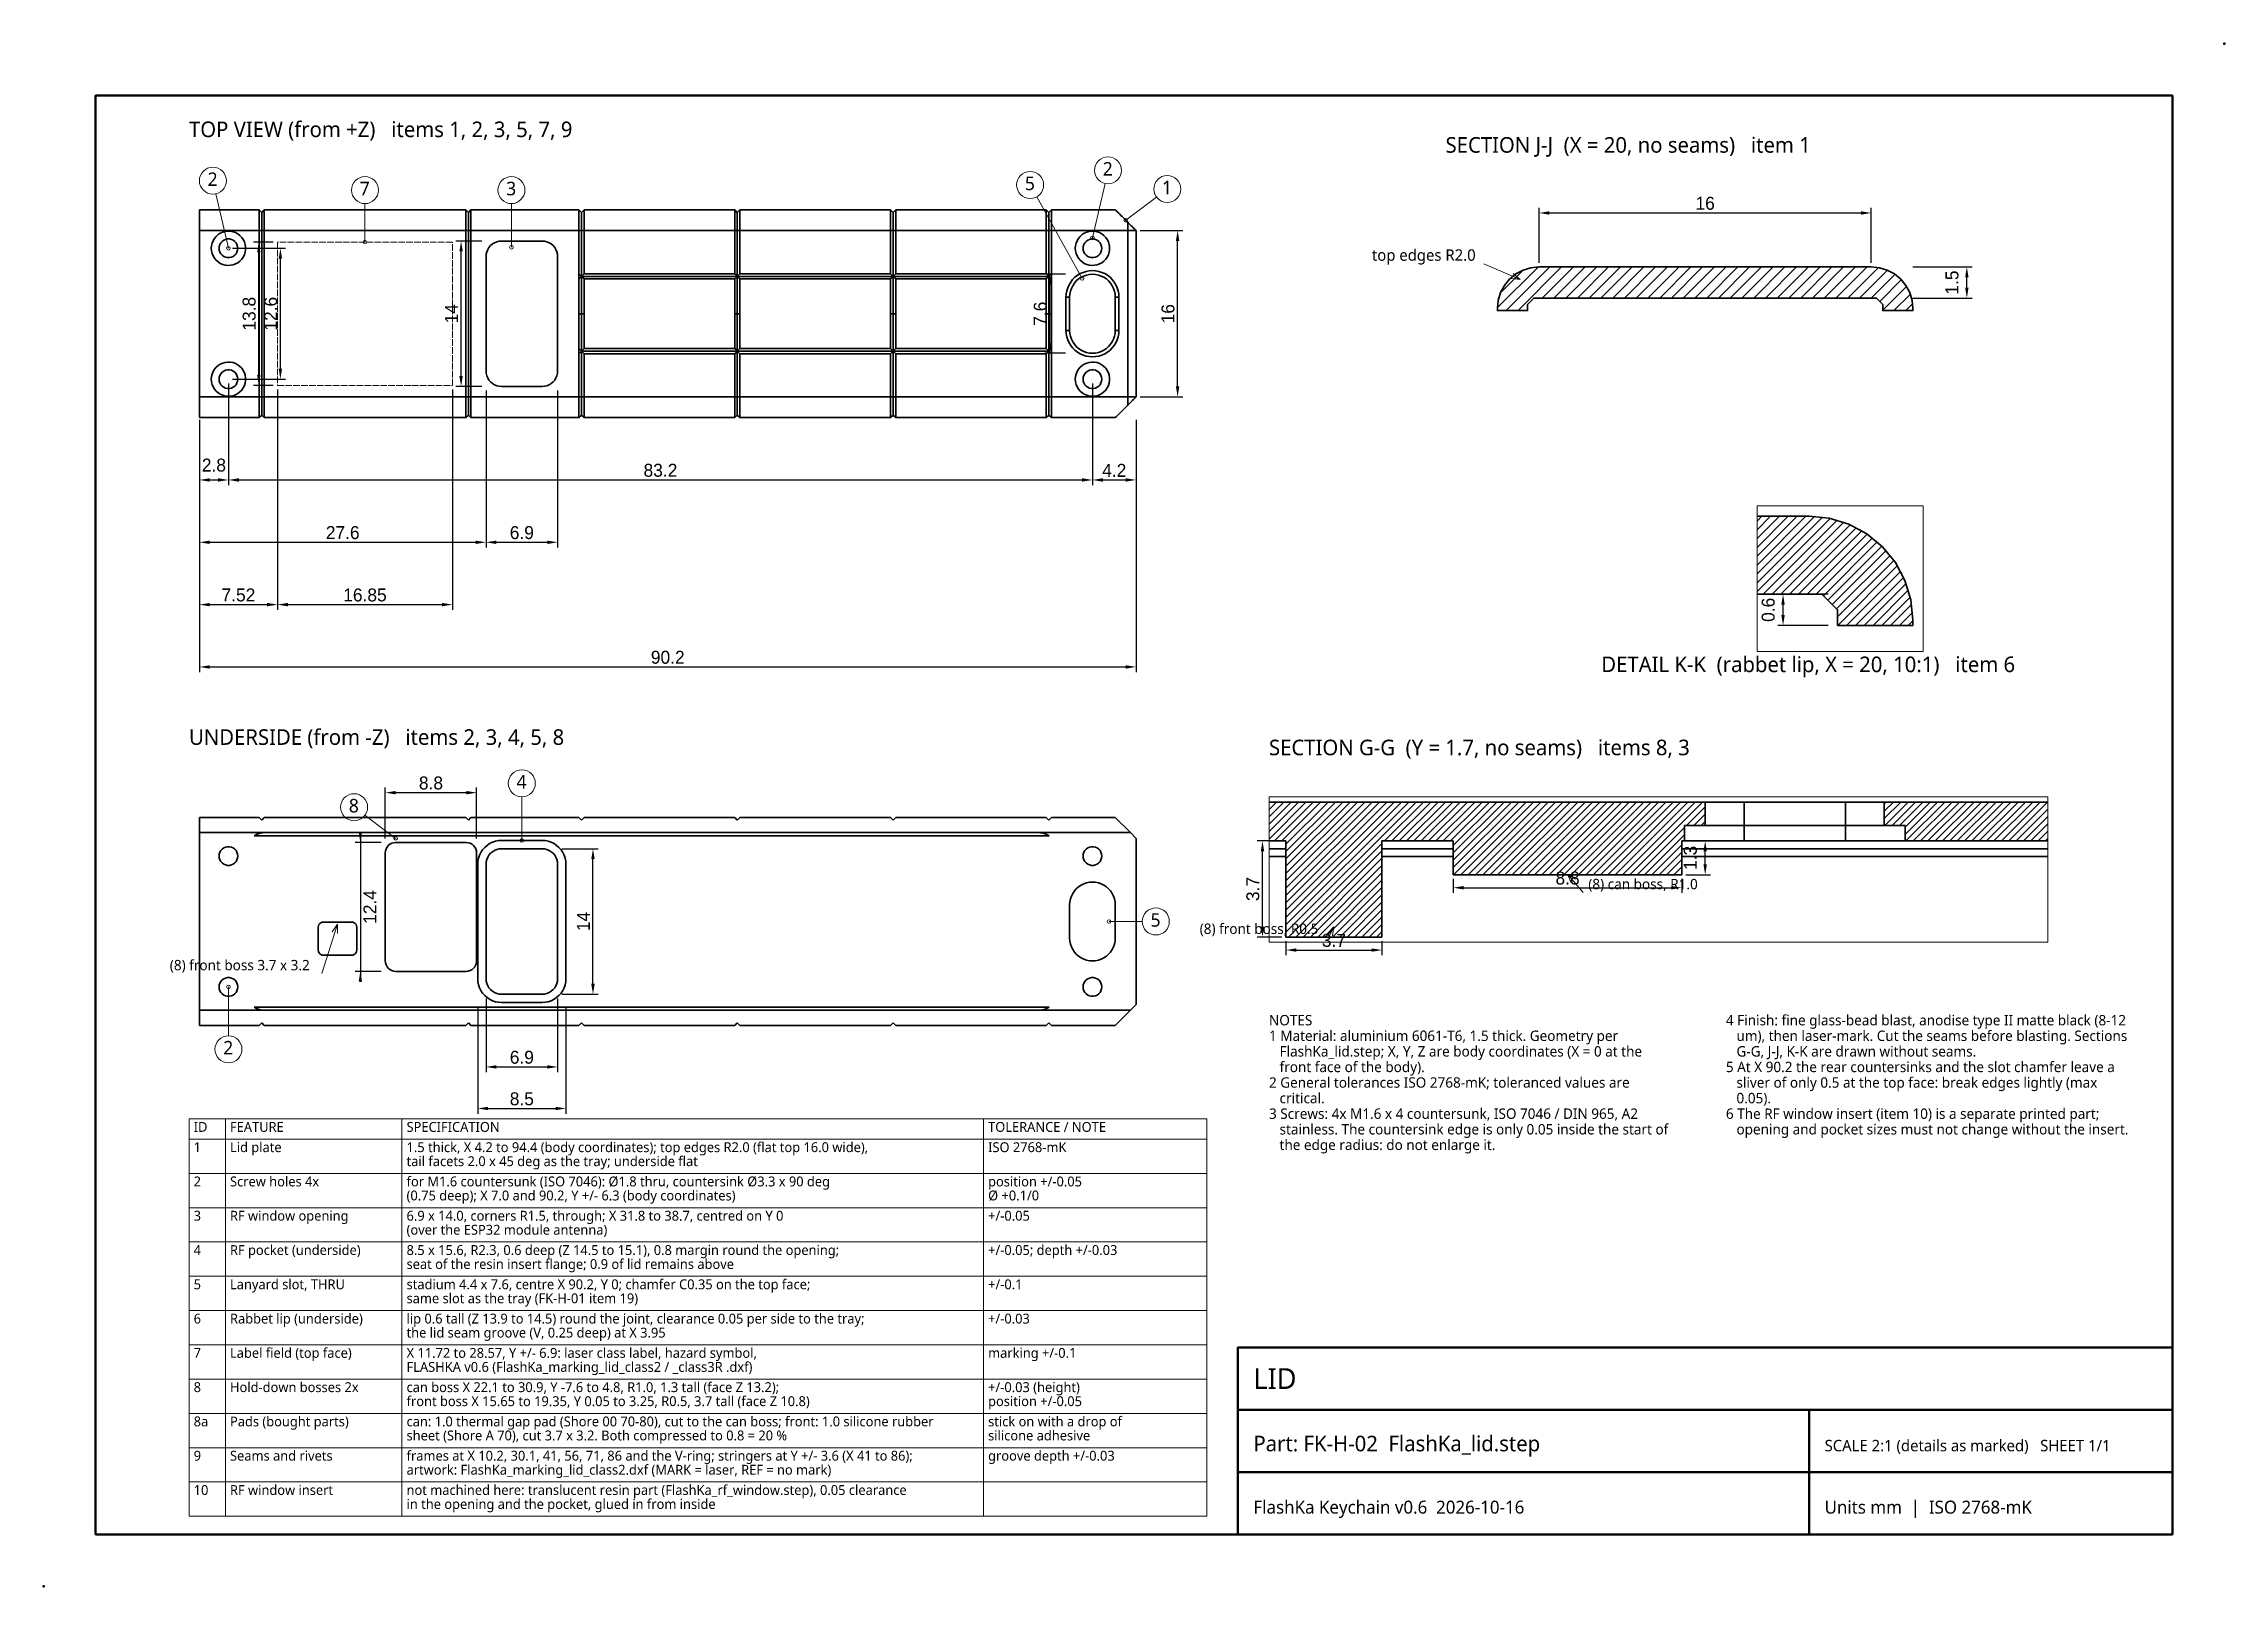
# Model space of a CAD drawing. Header units: millimetres. Extents: x 0 to 420, y 0 to 297.
import ezdxf

# ---------------------------------------------------------------- set-up
doc = ezdxf.new("R2010")
doc.units = ezdxf.units.MM
doc.linetypes.add('DASHED', pattern=[1.524, 1.27, -0.254])
for name, color, linetype, lineweight in [('BORDER', 7, 'Continuous', 50), ('DIM', 5, 'Continuous', 13), ('HATCH', 8, 'Continuous', 9), ('PHANTOM', 1, 'DASHED', 18), ('TABLE', 7, 'Continuous', 18), ('TEXT', 7, 'Continuous', 18), ('VISIBLE', 7, 'Continuous', 35)]:
    doc.layers.add(name, color=color, linetype=linetype, lineweight=lineweight)
doc.styles.add('OpenSans', font='OpenSans-Regular.ttf')
doc.dimstyles.new('FK', dxfattribs={"dimtxt": 2.5, "dimasz": 2, "dimexe": 1, "dimexo": 0.8, "dimgap": 0.6, "dimtad": 1, "dimdec": 3, "dimlfac": 0.5, "dimdsep": 46, "dimcen": 2.5, "dimclrd": 5, "dimclre": 5, "dimclrt": 7, "dimazin": 3, "dimtfac": 1, "dimtmove": 0, "dimatfit": 3})
doc.dimstyles.new('FK10', dxfattribs={"dimtxt": 2.5, "dimasz": 2, "dimexe": 1, "dimexo": 0.8, "dimgap": 0.6, "dimtad": 1, "dimdec": 3, "dimlfac": 0.1, "dimdsep": 46, "dimcen": 2.5, "dimclrd": 5, "dimclre": 5, "dimclrt": 7, "dimazin": 3, "dimtfac": 1, "dimtmove": 0, "dimatfit": 3})
doc.dimstyles.new('FK4', dxfattribs={"dimtxt": 2.5, "dimasz": 2, "dimexe": 1, "dimexo": 0.8, "dimgap": 0.6, "dimtad": 1, "dimdec": 3, "dimlfac": 0.25, "dimdsep": 46, "dimcen": 2.5, "dimclrd": 5, "dimclre": 5, "dimclrt": 7, "dimazin": 3, "dimtfac": 1, "dimtmove": 0, "dimatfit": 3})
doc.dimstyles.new('FK5', dxfattribs={"dimtxt": 2.5, "dimasz": 2, "dimexe": 1, "dimexo": 0.8, "dimgap": 0.6, "dimtad": 1, "dimdec": 3, "dimlfac": 0.2, "dimdsep": 46, "dimcen": 2.5, "dimclrd": 5, "dimclre": 5, "dimclrt": 7, "dimazin": 3, "dimtfac": 1, "dimtmove": 0, "dimatfit": 3})

msp = doc.modelspace()

# ---------------------------------------------------------------- texts
at = {"layer": 'TEXT', "style": 'OpenSans'}
for s, height, p in [('TOP VIEW (from +Z)   items 1, 2, 3, 5, 7, 9', 3, (28, 279)), ('SECTION J-J  (X = 20, no seams)   item 1', 3, (270, 276)), ('2', 2.6, (203.9795, 271.6)), ('2', 2.6, (31.5795, 269.6)), ('7', 2.6, (60.8695, 267.8)), ('3', 2.6, (89.0795, 267.8)), ('5', 2.6, (188.9795, 268.8)), ('1', 2.6, (215.3795, 268)), ('top edges R2.0', 2.2, (255.8205, 255.2)), ('DETAIL K-K  (rabbet lip, X = 20, 10:1)   item 6', 3, (300, 176)), ('UNDERSIDE (from -Z)   items 2, 3, 4, 5, 8', 3, (28, 162)), ('SECTION G-G  (Y = 1.7, no seams)   items 8, 3', 3, (236, 160)), ('4', 2.6, (91.0795, 153.6)), ('8', 2.6, (58.7795, 149)), ('(8) can boss, R1.0', 2, (297.5, 134.2)), ('5', 2.6, (213.1795, 127)), ('(8) front boss, R0.5', 2, (222.6581, 125.6)), ('(8) front boss 3.7 x 3.2', 2, (24.3053, 118.6)), ('NOTES', 2, (236, 108)), ('4 Finish: fine glass-bead blast, anodise type II matte black (8-12', 2, (324, 108)), ('2', 2.6, (34.5795, 102.4)), ('1 Material: aluminium 6061-T6, 1.5 thick. Geometry per', 2, (236, 105)), ('   um), then laser-mark. Cut the seams before blasting. Sections', 2, (324, 105)), ('   front face of the body).', 2, (236, 99)), ('   FlashKa_lid.step; X, Y, Z are body coordinates (X = 0 at the', 2, (236, 102)), ('5 At X 90.2 the rear countersinks and the slot chamfer leave a', 2, (324, 99)), ('   G-G, J-J, K-K are drawn without seams.', 2, (324, 102)), ('2 General tolerances ISO 2768-mK; toleranced values are', 2, (236, 96)), ('   sliver of only 0.5 at the top face: break edges lightly (max', 2, (324, 96)), ('   critical.', 2, (236, 93)), ('   0.05).', 2, (324, 93)), ('ID', 1.9, (28.9, 87.5)), ('FEATURE', 1.9, (35.9, 87.5)), ('SPECIFICATION', 1.9, (69.9, 87.5)), ('TOLERANCE / NOTE', 1.9, (181.9, 87.5)), ('3 Screws: 4x M1.6 x 4 countersunk, ISO 7046 / DIN 965, A2', 2, (236, 90)), ('   stainless. The countersink edge is only 0.05 inside the start of', 2, (236, 87)), ('6 The RF window insert (item 10) is a separate printed part;', 2, (324, 90)), ('   opening and pocket sizes must not change without the insert.', 2, (324, 87)), ('1', 1.9, (28.9, 83.6)), ('Lid plate', 1.9, (35.9, 83.6)), ('1.5 thick, X 4.2 to 94.4 (body coordinates); top edges R2.0 (flat top 16.0 wide),', 1.9, (69.9, 83.6)), ('ISO 2768-mK', 1.9, (181.9, 83.6)), ('   the edge radius: do not enlarge it.', 2, (236, 84)), ('tail facets 2.0 x 45 deg as the tray; underside flat', 1.9, (69.9, 80.9)), ('2', 1.9, (28.9, 77)), ('Screw holes 4x', 1.9, (35.9, 77)), ('for M1.6 countersunk (ISO 7046): Ø1.8 thru, countersink Ø3.3 x 90 deg', 1.9, (69.9, 77)), ('(0.75 deep); X 7.0 and 90.2, Y +/- 6.3 (body coordinates)', 1.9, (69.9, 74.3)), ('Ø +0.1/0', 1.9, (181.9, 74.3)), ('position +/-0.05', 1.9, (181.9, 77)), ('3', 1.9, (28.9, 70.4)), ('RF window opening', 1.9, (35.9, 70.4)), ('6.9 x 14.0, corners R1.5, through; X 31.8 to 38.7, centred on Y 0', 1.9, (69.9, 70.4)), ('+/-0.05', 1.9, (181.9, 70.4)), ('(over the ESP32 module antenna)', 1.9, (69.9, 67.7)), ('4', 1.9, (28.9, 63.8)), ('RF pocket (underside)', 1.9, (35.9, 63.8)), ('8.5 x 15.6, R2.3, 0.6 deep (Z 14.5 to 15.1), 0.8 margin round the opening;', 1.9, (69.9, 63.8)), ('seat of the resin insert flange; 0.9 of lid remains above', 1.9, (69.9, 61.1)), ('+/-0.05; depth +/-0.03', 1.9, (181.9, 63.8)), ('5', 1.9, (28.9, 57.2)), ('Lanyard slot, THRU', 1.9, (35.9, 57.2)), ('stadium 4.4 x 7.6, centre X 90.2, Y 0; chamfer C0.35 on the top face;', 1.9, (69.9, 57.2)), ('+/-0.1', 1.9, (181.9, 57.2)), ('same slot as the tray (FK-H-01 item 19)', 1.9, (69.9, 54.5)), ('6', 1.9, (28.9, 50.6)), ('Rabbet lip (underside)', 1.9, (35.9, 50.6)), ('lip 0.6 tall (Z 13.9 to 14.5) round the joint, clearance 0.05 per side to the tray;', 1.9, (69.9, 50.6)), ('+/-0.03', 1.9, (181.9, 50.6)), ('the lid seam groove (V, 0.25 deep) at X 3.95', 1.9, (69.9, 47.9)), ('7', 1.9, (28.9, 44)), ('Label field (top face)', 1.9, (35.9, 44)), ('X 11.72 to 28.57, Y +/- 6.9: laser class label, hazard symbol,', 1.9, (69.9, 44)), ('FLASHKA v0.6 (FlashKa_marking_lid_class2 / _class3R .dxf)', 1.9, (69.9, 41.3)), ('marking +/-0.1', 1.9, (181.9, 44)), ('LID', 4, (233, 38)), ('8', 1.9, (28.9, 37.4)), ('Hold-down bosses 2x', 1.9, (35.9, 37.4)), ('can boss X 22.1 to 30.9, Y -7.6 to 4.8, R1.0, 1.3 tall (face Z 13.2);', 1.9, (69.9, 37.4)), ('+/-0.03 (height)', 1.9, (181.9, 37.4)), ('front boss X 15.65 to 19.35, Y 0.05 to 3.25, R0.5, 3.7 tall (face Z 10.8)', 1.9, (69.9, 34.7)), ('position +/-0.05', 1.9, (181.9, 34.7)), ('8a', 1.9, (28.9, 30.8)), ('Pads (bought parts)', 1.9, (35.9, 30.8)), ('sheet (Shore A 70), cut 3.7 x 3.2. Both compressed to 0.8 = 20 %', 1.9, (69.9, 28.1)), ('can: 1.0 thermal gap pad (Shore 00 70-80), cut to the can boss; front: 1.0 silicone rubber', 1.9, (69.9, 30.8)), ('stick on with a drop of', 1.9, (181.9, 30.8)), ('silicone adhesive', 1.9, (181.9, 28.1)), ('9', 1.9, (28.9, 24.2)), ('Seams and rivets', 1.9, (35.9, 24.2)), ('frames at X 10.2, 30.1, 41, 56, 71, 86 and the V-ring; stringers at Y +/- 3.6 (X 41 to 86);', 1.9, (69.9, 24.2)), ('groove depth +/-0.03', 1.9, (181.9, 24.2)), ('Part: FK-H-02  FlashKa_lid.step', 3, (233, 26)), ('SCALE 2:1 (details as marked)   SHEET 1/1', 2.2, (343, 26)), ('artwork: FlashKa_marking_lid_class2.dxf (MARK = laser, REF = no mark)', 1.9, (69.9, 21.5)), ('10', 1.9, (28.9, 17.6)), ('RF window insert', 1.9, (35.9, 17.6)), ('in the opening and the pocket, glued in from inside', 1.9, (69.9, 14.9)), ('not machined here: translucent resin part (FlashKa_rf_window.step), 0.05 clearance', 1.9, (69.9, 17.6)), ('FlashKa Keychain v0.6  2026-10-16', 2.5, (233, 14)), ('Units mm  |  ISO 2768-mK', 2.5, (343, 14))]:
    msp.add_text(s, height=height, dxfattribs=at).set_placement(p)

# ---------------------------------------------------------------- dimensions: what is measured, and where the dimension line sits
at = {"layer": 'DIM'}
for base, p1, p2, dimstyle in [((288, 264.4), (288, 254), (352, 254), 'FK4'), ((30, 213), (30, 225.4), (35.6, 232.4), 'FK'), ((30, 189), (30, 225.4), (45.04, 231.2), 'FK'), ((30, 201), (30, 225.4), (85.2, 231), 'FK'), ((35.6, 213), (35.6, 232.4), (202, 232.4), 'FK'), ((45.04, 189), (45.04, 231.2), (78.74, 231.2), 'FK'), ((85.2, 201), (85.2, 231), (99, 231), 'FK'), ((202, 213), (202, 232.4), (210.4, 225.4), 'FK'), ((30, 177), (30, 225.4), (210.4, 225.4), 'FK'), ((65.8, 152.8), (65.8, 143.2), (83.4, 143.2), 'FK'), ((271.5, 134.5), (271.5, 137), (315.5, 137), 'FK5'), ((239.25, 122.5), (239.25, 125), (257.75, 125), 'FK5'), ((85.2, 100), (85.2, 114), (99, 114), 'FK'), ((83.6, 92), (83.6, 112.4), (100.6, 112.4), 'FK')]:
    msp.add_linear_dim(base=base, p1=p1, p2=p2, dimstyle=dimstyle, dxfattribs=at).render()
for base, p1, p2, dimstyle in [((218.4, 229), (210.4, 229), (210.4, 261), 'FK'), ((45.6, 232.4), (35.6, 232.4), (35.6, 257.6), 'FK'), ((41.44, 231.2), (45.04, 231.2), (45.04, 258.8), 'FK'), ((80.4, 231), (85.2, 231), (85.2, 259), 'FK'), ((193.8, 237.4), (197.6, 237.4), (197.6, 252.6), 'FK'), ((370.4, 248), (359.2, 248), (359.2, 254), 'FK4'), ((335, 185), (344.5, 185), (344.5, 191), 'FK10'), ((61, 143.2), (65.8, 143.2), (65.8, 118.4), 'FK'), ((234.75, 125), (239.25, 125), (239.25, 143.5), 'FK5'), ((320, 137), (315.5, 137), (315.5, 143.5), 'FK5'), ((105.8, 114), (99, 114), (99, 142), 'FK')]:
    msp.add_linear_dim(base=base, p1=p1, p2=p2, angle=90, dimstyle=dimstyle, dxfattribs=at).render()

# ---------------------------------------------------------------- linework, layer by layer
at = {"layer": 'BORDER'}
for p, q in [((230, 34), (410, 34)), ((340, 10), (340, 34)), ((230, 22), (410, 22))]:
    msp.add_line(p, q, dxfattribs=at)
for points in [[(10, 10), (410, 10), (410, 287), (10, 287)], [(230, 10), (410, 10), (410, 46), (230, 46)]]:
    msp.add_lwpolyline(points, close=True, dxfattribs=at)
for p in [(420, 297), (0, 0)]:
    msp.add_point(p, dxfattribs=at)
at = {"layer": 'DIM'}
for p, q in [((202, 259.6), (204.4154, 270.0666)), ((35.6, 257.6), (33.1846, 268.0666)), ((61.89, 258.8), (61.89, 266.2)), ((90.1, 257.8), (90.1, 266.2)), ((200, 251.8), (191.2627, 267.5272)), ((208.4, 263), (214.32, 267.44)), ((284.4, 251.6), (277.4, 254.6)), ((284.4, 251.6), (283.029, 252.7663)), ((284.4, 251.6), (282.6099, 251.7885)), ((92.1, 143.6), (92.1, 152)), ((67.8, 144), (61.88, 148.44)), ((293.5, 137.1), (296.5, 133.6)), ((293.5, 137.1), (294.2152, 135.4482)), ((293.5, 137.1), (295.023, 136.1406)), ((56.6, 127.5), (53.6, 118)), ((56.6, 127.5), (55.5749, 126.0204)), ((56.6, 127.5), (56.5894, 125.7)), ((205.2, 128), (211.6, 128)), ((248.5, 127), (247.2552, 125.6998)), ((248.5, 127), (247.5, 125)), ((248.5, 127), (248.2067, 125.224)), ((35.6, 115.4), (35.6, 106))]:
    msp.add_line(p, q, dxfattribs=at)
for centre, radius in [((32.6, 270.6), 2.6), ((205, 272.6), 2.6), ((61.89, 268.8), 2.6), ((90.1, 268.8), 2.6), ((190, 269.8), 2.6), ((216.4, 269), 2.6), ((208.4, 263), 0.35), ((35.6, 257.6), 0.35), ((61.89, 258.8), 0.35), ((90.1, 257.8), 0.35), ((202, 259.6), 0.35), ((200, 251.8), 0.35), ((92.1, 154.6), 2.6), ((59.8, 150), 2.6), ((67.8, 144), 0.35), ((92.1, 143.6), 0.35), ((214.2, 128), 2.6), ((205.2, 128), 0.35), ((35.6, 115.4), 0.35), ((35.6, 103.4), 2.6)]:
    msp.add_circle(centre, radius, dxfattribs=at)
at = {"layer": 'HATCH'}
for p, q in [((280.0182, 246.1847), (287.8153, 253.9818)), ((280.5988, 249.0281), (284.9719, 253.4012)), ((281.6962, 245.6), (290.0962, 254)), ((283.959, 245.6), (292.359, 254)), ((288.6217, 248), (294.6217, 254)), ((290.8844, 248), (296.8844, 254)), ((293.1472, 248), (299.1472, 254)), ((295.4099, 248), (301.4099, 254)), ((297.6727, 248), (303.6727, 254)), ((299.9354, 248), (305.9354, 254)), ((302.1982, 248), (308.1982, 254)), ((304.4609, 248), (310.4609, 254)), ((306.7236, 248), (312.7236, 254)), ((308.9864, 248), (314.9864, 254)), ((311.2491, 248), (317.2491, 254)), ((313.5119, 248), (319.5119, 254)), ((315.7746, 248), (321.7746, 254)), ((318.0373, 248), (324.0373, 254)), ((320.3001, 248), (326.3001, 254)), ((322.5628, 248), (328.5628, 254)), ((324.8256, 248), (330.8256, 254)), ((327.0883, 248), (333.0883, 254)), ((329.3511, 248), (335.3511, 254)), ((331.6138, 248), (337.6138, 254)), ((333.8765, 248), (339.8765, 254)), ((336.1393, 248), (342.1393, 254)), ((338.402, 248), (344.402, 254)), ((340.6648, 248), (346.6648, 254)), ((342.9275, 248), (348.9275, 254)), ((345.1902, 248), (351.1902, 254)), ((347.453, 248), (353.3227, 253.8697)), ((349.7157, 248), (355.091, 253.3753)), ((351.9785, 248), (356.5465, 252.5681)), ((353.6206, 247.3794), (357.7656, 251.5244)), ((354.2, 245.696), (358.7551, 250.2512)), ((356.3667, 245.6), (359.4928, 248.7261)), ((358.6294, 245.6), (359.913, 246.8835)), ((330, 196.6102), (339.3898, 206)), ((330, 198.3072), (337.6928, 206)), ((330, 200.0043), (335.9957, 206)), ((330, 201.7013), (334.2987, 206)), ((330, 203.3984), (332.6016, 206)), ((330, 205.0955), (330.9045, 206)), ((330, 194.9131), (340.9894, 205.9025)), ((330, 193.2161), (342.5343, 205.7504)), ((330, 191.519), (344.0513, 205.5703)), ((331.1781, 191), (345.3534, 205.1754)), ((332.8751, 191), (346.6555, 204.7804)), ((334.5722, 191), (347.9118, 204.3396)), ((336.2692, 191), (349.0177, 203.7485)), ((337.9663, 191), (350.1236, 203.1574)), ((339.6633, 191), (351.211, 202.5477)), ((341.3604, 191), (352.1431, 201.7827)), ((342.7787, 190.7213), (353.0752, 201.0178)), ((343.6273, 189.8727), (354.0073, 200.2528)), ((344.4758, 189.0242), (354.7964, 199.3449)), ((345.3243, 188.1757), (355.5614, 198.4128)), ((345.5, 186.6543), (356.3263, 197.4807)), ((345.5427, 185), (356.9863, 196.4436)), ((347.2398, 185), (357.5775, 195.3377)), ((348.9368, 185), (358.1686, 194.2318)), ((350.6339, 185), (358.6661, 193.0322)), ((352.331, 185), (359.0611, 191.7301)), ((354.028, 185), (359.4561, 190.4281)), ((355.7251, 185), (359.7064, 188.9813)), ((357.4221, 185), (359.8585, 187.4364)), ((359.1192, 185), (360, 185.8808)), ((236, 143.8787), (243.1213, 151)), ((236, 145.2929), (241.7071, 151)), ((236, 146.7071), (240.2929, 151)), ((236, 148.1213), (238.8787, 151)), ((236, 149.5355), (237.4645, 151)), ((236, 150.9497), (236.0503, 151)), ((237.0355, 143.5), (244.5355, 151)), ((238.4497, 143.5), (245.9497, 151)), ((239.25, 125.9155), (264.3345, 151)), ((239.25, 127.3297), (262.9203, 151)), ((239.25, 128.7439), (261.5061, 151)), ((239.25, 130.1581), (260.0919, 151)), ((239.25, 131.5723), (258.6777, 151)), ((239.25, 132.9865), (257.2635, 151)), ((239.25, 134.4008), (255.8492, 151)), ((239.25, 135.815), (254.435, 151)), ((239.25, 137.2292), (253.0208, 151)), ((239.25, 138.6434), (251.6066, 151)), ((239.25, 140.0576), (250.1924, 151)), ((239.25, 141.4718), (248.7782, 151)), ((239.25, 142.886), (247.364, 151)), ((258.2487, 143.5), (265.7487, 151)), ((259.663, 143.5), (267.163, 151)), ((261.0772, 143.5), (268.5772, 151)), ((262.4914, 143.5), (269.9914, 151)), ((263.9056, 143.5), (271.4056, 151)), ((265.3198, 143.5), (272.8198, 151)), ((266.734, 143.5), (274.234, 151)), ((268.1482, 143.5), (275.6482, 151)), ((269.5624, 143.5), (277.0624, 151)), ((270.9767, 143.5), (278.4767, 151)), ((271.5, 138.3665), (284.1335, 151)), ((271.5, 139.7807), (282.7193, 151)), ((271.5, 141.1949), (281.3051, 151)), ((271.5, 142.6091), (279.8909, 151)), ((271.5477, 137), (285.5477, 151)), ((272.9619, 137), (286.9619, 151)), ((274.3762, 137), (288.3762, 151)), ((275.7904, 137), (289.7904, 151)), ((277.2046, 137), (291.2046, 151)), ((278.6188, 137), (292.6188, 151)), ((280.033, 137), (294.033, 151)), ((281.4472, 137), (295.4472, 151)), ((282.8614, 137), (296.8614, 151)), ((284.2756, 137), (298.2756, 151)), ((285.6899, 137), (299.6899, 151)), ((287.1041, 137), (301.1041, 151)), ((288.5183, 137), (302.5183, 151)), ((289.9325, 137), (303.9325, 151)), ((291.3467, 137), (305.3467, 151)), ((292.7609, 137), (306.7609, 151)), ((294.1751, 137), (308.1751, 151)), ((295.5894, 137), (309.5894, 151)), ((297.0036, 137), (311.0036, 151)), ((298.4178, 137), (312.4178, 151)), ((299.832, 137), (313.832, 151)), ((301.2462, 137), (315.2462, 151)), ((302.6604, 137), (316.6604, 151)), ((304.0746, 137), (318.0746, 151)), ((305.4889, 137), (319.4889, 151)), ((316.4031, 146.5), (320, 150.0969)), ((317.8173, 146.5), (320, 148.6827)), ((319.2315, 146.5), (320, 147.2685)), ((354.5, 147.8274), (357.6726, 151)), ((354.5, 149.2416), (356.2584, 151)), ((354.5, 150.6558), (354.8442, 151)), ((354.5868, 146.5), (359.0868, 151)), ((356.001, 146.5), (360.501, 151)), ((357.4153, 146.5), (361.9153, 151)), ((358.5, 144.7563), (364.7437, 151)), ((358.5, 146.1705), (363.3295, 151)), ((358.6579, 143.5), (366.1579, 151)), ((360.0721, 143.5), (367.5721, 151)), ((361.4863, 143.5), (368.9863, 151)), ((362.9005, 143.5), (370.4005, 151)), ((364.3148, 143.5), (371.8148, 151)), ((365.729, 143.5), (373.229, 151)), ((367.1432, 143.5), (374.6432, 151)), ((368.5574, 143.5), (376.0574, 151)), ((369.9716, 143.5), (377.4716, 151)), ((371.3858, 143.5), (378.8858, 151)), ((372.8, 143.5), (380.3, 151)), ((374.2142, 143.5), (381.7142, 151)), ((375.6285, 143.5), (383.1285, 151)), ((377.0427, 143.5), (384.5427, 151)), ((378.4569, 143.5), (385.9569, 151)), ((379.8711, 143.5), (386, 149.6289)), ((381.2853, 143.5), (386, 148.2147)), ((239.7487, 125), (257.75, 143.0013)), ((306.9031, 137), (316, 146.0969)), ((308.3173, 137), (316, 144.6827)), ((382.6995, 143.5), (386, 146.8005)), ((384.1137, 143.5), (386, 145.3863)), ((385.528, 143.5), (386, 143.972)), ((241.163, 125), (257.75, 141.587)), ((242.5772, 125), (257.75, 140.1728)), ((243.9914, 125), (257.75, 138.7586)), ((309.7315, 137), (315.5, 142.7685)), ((311.1457, 137), (315.5, 141.3543)), ((312.5599, 137), (315.5, 139.9401)), ((245.4056, 125), (257.75, 137.3444)), ((246.8198, 125), (257.75, 135.9302)), ((248.234, 125), (257.75, 134.516)), ((313.9741, 137), (315.5, 138.5259)), ((315.3883, 137), (315.5, 137.1117)), ((249.6482, 125), (257.75, 133.1018)), ((251.0624, 125), (257.75, 131.6876)), ((252.4767, 125), (257.75, 130.2733)), ((253.8909, 125), (257.75, 128.8591)), ((255.3051, 125), (257.75, 127.4449)), ((256.7193, 125), (257.75, 126.0307))]:
    msp.add_line(p, q, dxfattribs=at)
for points in [[(330, 180), (362, 180), (362, 208), (330, 208)], [(236, 124), (386, 124), (386, 152), (236, 152)]]:
    msp.add_lwpolyline(points, close=True, dxfattribs=at)
at = {"layer": 'PHANTOM'}
msp.add_lwpolyline([(45.04, 231.2), (78.74, 231.2), (78.74, 258.8), (45.04, 258.8)], close=True, dxfattribs=at)
at = {"layer": 'TABLE'}
for p, q in [((28, 90), (224, 90)), ((28, 90), (28, 13.5)), ((35, 90), (35, 13.5)), ((69, 90), (69, 13.5)), ((181, 90), (181, 13.5)), ((224, 90), (224, 13.5)), ((28, 86.1), (224, 86.1)), ((28, 79.5), (224, 79.5)), ((28, 72.9), (224, 72.9)), ((28, 66.3), (224, 66.3)), ((28, 59.7), (224, 59.7)), ((28, 53.1), (224, 53.1)), ((28, 46.5), (224, 46.5)), ((28, 39.9), (224, 39.9)), ((28, 33.3), (224, 33.3)), ((28, 26.7), (224, 26.7)), ((28, 20.1), (224, 20.1)), ((28, 13.5), (224, 13.5))]:
    msp.add_line(p, q, dxfattribs=at)
at = {"layer": 'VISIBLE'}
for points in [[(30, 265), (30, 264.9748), (30, 264.8997), (30, 264.7755), (30, 264.6039), (30, 264.3869), (30, 264.1273), (30, 263.8284), (30, 263.494), (30, 263.1281), (30, 262.7355), (30, 262.3211), (30, 261.8901), (30, 261.4479), (30, 261)], [(30, 265), (41.5, 265)], [(41.5, 265), (41.5, 264.9748), (41.5, 264.8997), (41.5, 264.7755), (41.5, 264.6039), (41.5, 264.3869), (41.5, 264.1273), (41.5, 263.8284), (41.5, 263.494), (41.5, 263.1281), (41.5, 262.7355), (41.5, 262.3211), (41.5, 261.8901), (41.5, 261.4479), (41.5, 261)], [(41.5, 265), (42, 264.5)], [(42, 264.5), (42.5, 265)], [(42.5, 265), (81.3, 265)], [(42.5, 265), (42.5, 264.9748), (42.5, 264.8997), (42.5, 264.7755), (42.5, 264.6039), (42.5, 264.3869), (42.5, 264.1273), (42.5, 263.8284), (42.5, 263.494), (42.5, 263.1281), (42.5, 262.7355), (42.5, 262.3211), (42.5, 261.8901), (42.5, 261.4479), (42.5, 261)], [(81.3, 265), (81.8, 264.5)], [(81.3, 265), (81.3, 264.9748), (81.3, 264.8997), (81.3, 264.7755), (81.3, 264.6039), (81.3, 264.3869), (81.3, 264.1273), (81.3, 263.8284), (81.3, 263.494), (81.3, 263.1281), (81.3, 262.7355), (81.3, 262.3211), (81.3, 261.8901), (81.3, 261.4479), (81.3, 261)], [(81.8, 264.5), (82.3, 265)], [(82.3, 265), (103.1, 265)], [(82.3, 265), (82.3, 264.9748), (82.3, 264.8997), (82.3, 264.7755), (82.3, 264.6039), (82.3, 264.3869), (82.3, 264.1273), (82.3, 263.8284), (82.3, 263.494), (82.3, 263.1281), (82.3, 262.7355), (82.3, 262.3211), (82.3, 261.8901), (82.3, 261.4479), (82.3, 261)], [(103.1, 265), (103.6, 264.5)], [(103.1, 265), (103.1, 264.9748), (103.1, 264.8997), (103.1, 264.7755), (103.1, 264.6039), (103.1, 264.3869), (103.1, 264.1273), (103.1, 263.8284), (103.1, 263.494), (103.1, 263.1281), (103.1, 262.7355), (103.1, 262.3211), (103.1, 261.8901), (103.1, 261.4479), (103.1, 261)], [(103.6, 264.5), (104.1, 265)], [(104.1, 265), (133.1, 265)], [(104.1, 265), (104.1, 264.9748), (104.1, 264.8997), (104.1, 264.7755), (104.1, 264.6039), (104.1, 264.3869), (104.1, 264.1273), (104.1, 263.8284), (104.1, 263.494), (104.1, 263.1281), (104.1, 262.7355), (104.1, 262.3211), (104.1, 261.8901), (104.1, 261.4479), (104.1, 261)], [(133.1, 265), (133.6, 264.5)], [(133.1, 265), (133.1, 264.9748), (133.1, 264.8997), (133.1, 264.7755), (133.1, 264.6039), (133.1, 264.3869), (133.1, 264.1273), (133.1, 263.8284), (133.1, 263.494), (133.1, 263.1281), (133.1, 262.7355), (133.1, 262.3211), (133.1, 261.8901), (133.1, 261.4479), (133.1, 261)], [(133.6, 264.5), (134.1, 265)], [(134.1, 265), (163.1, 265)], [(134.1, 265), (134.1, 264.9748), (134.1, 264.8997), (134.1, 264.7755), (134.1, 264.6039), (134.1, 264.3869), (134.1, 264.1273), (134.1, 263.8284), (134.1, 263.494), (134.1, 263.1281), (134.1, 262.7355), (134.1, 262.3211), (134.1, 261.8901), (134.1, 261.4479), (134.1, 261)], [(163.1, 265), (163.6, 264.5)], [(163.1, 265), (163.1, 264.9748), (163.1, 264.8997), (163.1, 264.7755), (163.1, 264.6039), (163.1, 264.3869), (163.1, 264.1273), (163.1, 263.8284), (163.1, 263.494), (163.1, 263.1281), (163.1, 262.7355), (163.1, 262.3211), (163.1, 261.8901), (163.1, 261.4479), (163.1, 261)], [(163.6, 264.5), (164.1, 265)], [(164.1, 265), (193.1, 265)], [(164.1, 265), (164.1, 264.9748), (164.1, 264.8997), (164.1, 264.7755), (164.1, 264.6039), (164.1, 264.3869), (164.1, 264.1273), (164.1, 263.8284), (164.1, 263.494), (164.1, 263.1281), (164.1, 262.7355), (164.1, 262.3211), (164.1, 261.8901), (164.1, 261.4479), (164.1, 261)], [(193.1, 265), (193.6, 264.5)], [(193.1, 265), (193.1, 264.9748), (193.1, 264.8997), (193.1, 264.7755), (193.1, 264.6039), (193.1, 264.3869), (193.1, 264.1273), (193.1, 263.8284), (193.1, 263.494), (193.1, 263.1281), (193.1, 262.7355), (193.1, 262.3211), (193.1, 261.8901), (193.1, 261.4479), (193.1, 261)], [(193.6, 264.5), (194.1, 265)], [(194.1, 265), (206.4, 265)], [(194.1, 265), (194.1, 264.9748), (194.1, 264.8997), (194.1, 264.7755), (194.1, 264.6039), (194.1, 264.3869), (194.1, 264.1273), (194.1, 263.8284), (194.1, 263.494), (194.1, 263.1281), (194.1, 262.7355), (194.1, 262.3211), (194.1, 261.8901), (194.1, 261.4479), (194.1, 261)], [(208.8, 262.6), (208.5023, 262.8977), (208.2175, 263.1825), (207.9477, 263.4523), (207.6948, 263.7052), (207.4603, 263.9397), (207.246, 264.154), (207.0534, 264.3466), (206.8836, 264.5164), (206.738, 264.662), (206.6174, 264.7826), (206.5228, 264.8772), (206.4547, 264.9453), (206.4137, 264.9863), (206.4, 265)], [(30, 261), (30, 229)], [(30, 261), (41.5, 261)], [(32.3, 257.6), (32.3387, 258.1037), (32.4538, 258.5957), (32.6427, 259.0643), (32.9008, 259.4986), (33.2223, 259.8883), (33.5995, 260.2245), (34.0235, 260.4991), (34.4845, 260.7058), (34.9717, 260.8396), (35.4736, 260.8976), (35.9785, 260.8782), (36.4744, 260.782), (36.9499, 260.6113), (37.3938, 260.3699), (37.7956, 260.0636), (38.1459, 259.6996), (38.4366, 259.2864), (38.6608, 258.8336), (38.8132, 258.3519), (38.8903, 257.8526), (38.8903, 257.3474), (38.8132, 256.8481), (38.6608, 256.3664), (38.4366, 255.9136), (38.1459, 255.5004), (37.7956, 255.1364), (37.3938, 254.8301), (36.9499, 254.5887), (36.4744, 254.418), (35.9785, 254.3218), (35.4736, 254.3024), (34.9717, 254.3604), (34.4845, 254.4942), (34.0235, 254.7009), (33.5995, 254.9755), (33.2223, 255.3117), (32.9008, 255.7014), (32.6427, 256.1357), (32.4538, 256.6043), (32.3387, 257.0963), (32.3, 257.6)], [(41.5, 261), (41.5, 245)], [(41.5, 261), (42, 261)], [(42, 261), (42, 261.3919), (42, 261.7788), (42, 262.156), (42, 262.5186), (42, 262.8621), (42, 263.1822), (42, 263.4749), (42, 263.7364), (42, 263.9635), (42, 264.1534), (42, 264.3036), (42, 264.4122), (42, 264.478), (42, 264.5)], [(42, 245), (42, 261)], [(42, 261), (42.5, 261)], [(42.5, 245), (42.5, 261)], [(42.5, 261), (81.3, 261)], [(81.3, 261), (81.3, 245)], [(81.3, 261), (81.8, 261)], [(81.8, 261), (81.8, 261.3919), (81.8, 261.7788), (81.8, 262.156), (81.8, 262.5186), (81.8, 262.8621), (81.8, 263.1822), (81.8, 263.4749), (81.8, 263.7364), (81.8, 263.9635), (81.8, 264.1534), (81.8, 264.3036), (81.8, 264.4122), (81.8, 264.478), (81.8, 264.5)], [(81.8, 245), (81.8, 261)], [(81.8, 261), (82.3, 261)], [(82.3, 245), (82.3, 261)], [(82.3, 261), (103.1, 261)], [(103.1, 261), (103.1, 252.7)], [(103.1, 261), (103.6, 261)], [(103.6, 261), (103.6, 261.3919), (103.6, 261.7788), (103.6, 262.156), (103.6, 262.5186), (103.6, 262.8621), (103.6, 263.1822), (103.6, 263.4749), (103.6, 263.7364), (103.6, 263.9635), (103.6, 264.1534), (103.6, 264.3036), (103.6, 264.4122), (103.6, 264.478), (103.6, 264.5)], [(103.6, 252.2), (103.6, 261)], [(103.6, 261), (104.1, 261)], [(104.1, 252.7), (104.1, 261)], [(104.1, 261), (133.1, 261)], [(133.1, 261), (133.1, 252.7)], [(133.1, 261), (133.6, 261)], [(133.6, 261), (133.6, 261.3919), (133.6, 261.7788), (133.6, 262.156), (133.6, 262.5186), (133.6, 262.8621), (133.6, 263.1822), (133.6, 263.4749), (133.6, 263.7364), (133.6, 263.9635), (133.6, 264.1534), (133.6, 264.3036), (133.6, 264.4122), (133.6, 264.478), (133.6, 264.5)], [(133.6, 252.2), (133.6, 261)], [(133.6, 261), (134.1, 261)], [(134.1, 252.7), (134.1, 261)], [(134.1, 261), (163.1, 261)], [(163.1, 261), (163.1, 252.7)], [(163.1, 261), (163.6, 261)], [(163.6, 261), (163.6, 261.3919), (163.6, 261.7788), (163.6, 262.156), (163.6, 262.5186), (163.6, 262.8621), (163.6, 263.1822), (163.6, 263.4749), (163.6, 263.7364), (163.6, 263.9635), (163.6, 264.1534), (163.6, 264.3036), (163.6, 264.4122), (163.6, 264.478), (163.6, 264.5)], [(163.6, 252.2), (163.6, 261)], [(163.6, 261), (164.1, 261)], [(164.1, 252.7), (164.1, 261)], [(164.1, 261), (193.1, 261)], [(193.1, 261), (193.1, 252.7)], [(193.1, 261), (193.6, 261)], [(193.6, 261), (193.6, 261.3919), (193.6, 261.7788), (193.6, 262.156), (193.6, 262.5186), (193.6, 262.8621), (193.6, 263.1822), (193.6, 263.4749), (193.6, 263.7364), (193.6, 263.9635), (193.6, 264.1534), (193.6, 264.3036), (193.6, 264.4122), (193.6, 264.478), (193.6, 264.5)], [(193.6, 252.2), (193.6, 261)], [(193.6, 261), (194.1, 261)], [(194.1, 252.7), (194.1, 261)], [(194.1, 261), (208.8, 261)], [(198.7, 257.6), (198.7387, 258.1037), (198.8538, 258.5957), (199.0427, 259.0643), (199.3008, 259.4986), (199.6223, 259.8883), (199.9995, 260.2245), (200.4235, 260.4991), (200.8845, 260.7058), (201.3717, 260.8396), (201.8736, 260.8976), (202.3785, 260.8782), (202.8744, 260.782), (203.3499, 260.6113), (203.7938, 260.3699), (204.1956, 260.0636), (204.5459, 259.6996), (204.8366, 259.2864), (205.0608, 258.8336), (205.2132, 258.3519), (205.2903, 257.8526), (205.2903, 257.3474), (205.2132, 256.8481), (205.0608, 256.3664), (204.8366, 255.9136), (204.5459, 255.5004), (204.1956, 255.1364), (203.7938, 254.8301), (203.3499, 254.5887), (202.8744, 254.418), (202.3785, 254.3218), (201.8736, 254.3024), (201.3717, 254.3604), (200.8845, 254.4942), (200.4235, 254.7009), (199.9995, 254.9755), (199.6223, 255.3117), (199.3008, 255.7014), (199.0427, 256.1357), (198.8538, 256.6043), (198.7387, 257.0963), (198.7, 257.6)], [(208.8, 262.6), (208.9364, 262.4636), (209.0695, 262.3305), (209.1991, 262.2009), (209.3253, 262.0747), (209.4481, 261.9519), (209.5675, 261.8325), (209.6835, 261.7165), (209.7961, 261.6039), (209.9052, 261.4948), (210.011, 261.389), (210.1134, 261.2866), (210.2123, 261.1877), (210.3079, 261.0921), (210.4, 261)], [(208.8, 262.6), (208.8, 262.4916), (208.8, 262.3818), (208.8, 262.2709), (208.8, 262.1589), (208.8, 262.0459), (208.8, 261.932), (208.8, 261.8172), (208.8, 261.7018), (208.8, 261.5858), (208.8, 261.4692), (208.8, 261.3523), (208.8, 261.235), (208.8, 261.1176), (208.8, 261)], [(208.8, 261), (208.8, 229)], [(208.8, 261), (210.4, 261)], [(210.4, 261), (210.4, 229)], [(33.8, 257.6), (33.8393, 257.9742), (33.9556, 258.3321), (34.1438, 258.658), (34.3956, 258.9377), (34.7, 259.1588), (35.0438, 259.3119), (35.4118, 259.3901), (35.7882, 259.3901), (36.1562, 259.3119), (36.5, 259.1588), (36.8044, 258.9377), (37.0562, 258.658), (37.2444, 258.3321), (37.3607, 257.9742), (37.4, 257.6), (37.3607, 257.2258), (37.2444, 256.8679), (37.0562, 256.542), (36.8044, 256.2623), (36.5, 256.0412), (36.1562, 255.8881), (35.7882, 255.8099), (35.4118, 255.8099), (35.0438, 255.8881), (34.7, 256.0412), (34.3956, 256.2623), (34.1438, 256.542), (33.9556, 256.8679), (33.8393, 257.2258), (33.8, 257.6)], [(88.2, 259), (87.7307, 258.9631), (87.2729, 258.8532), (86.838, 258.673), (86.4366, 258.4271), (86.0787, 258.1213), (85.7729, 257.7634), (85.527, 257.362), (85.3468, 256.9271), (85.2369, 256.4693), (85.2, 256)], [(88.2, 259), (96, 259)], [(99, 256), (98.9631, 256.4693), (98.8532, 256.9271), (98.673, 257.362), (98.4271, 257.7634), (98.1213, 258.1213), (97.7634, 258.4271), (97.362, 258.673), (96.9271, 258.8532), (96.4693, 258.9631), (96, 259)], [(200.2, 257.6), (200.2393, 257.9742), (200.3556, 258.3321), (200.5438, 258.658), (200.7956, 258.9377), (201.1, 259.1588), (201.4438, 259.3119), (201.8118, 259.3901), (202.1882, 259.3901), (202.5562, 259.3119), (202.9, 259.1588), (203.2044, 258.9377), (203.4562, 258.658), (203.6444, 258.3321), (203.7607, 257.9742), (203.8, 257.6), (203.7607, 257.2258), (203.6444, 256.8679), (203.4562, 256.542), (203.2044, 256.2623), (202.9, 256.0412), (202.5562, 255.8881), (202.1882, 255.8099), (201.8118, 255.8099), (201.4438, 255.8881), (201.1, 256.0412), (200.7956, 256.2623), (200.5438, 256.542), (200.3556, 256.8679), (200.2393, 257.2258), (200.2, 257.6)], [(85.2, 256), (85.2, 234)], [(99, 256), (99, 234)], [(103.1, 252.7), (103.1, 251.7)], [(103.1, 252.7), (103.6, 252.2)], [(103.1, 251.7), (103.6, 252.2)], [(104.1, 252.7), (103.6, 252.2)], [(103.6, 245), (103.6, 252.2)], [(103.6, 252.2), (133.6, 252.2)], [(104.1, 251.7), (103.6, 252.2)], [(104.1, 252.7), (133.1, 252.7)], [(133.6, 252.2), (133.1, 252.7)], [(133.6, 252.2), (133.1, 251.7)], [(134.1, 252.7), (133.6, 252.2)], [(133.6, 252.2), (163.6, 252.2)], [(134.1, 251.7), (133.6, 252.2)], [(133.6, 245), (133.6, 252.2)], [(134.1, 252.7), (163.1, 252.7)], [(163.6, 252.2), (163.1, 252.7)], [(163.6, 252.2), (163.1, 251.7)], [(164.1, 252.7), (163.6, 252.2)], [(163.6, 252.2), (193.6, 252.2)], [(164.1, 251.7), (163.6, 252.2)], [(163.6, 245), (163.6, 252.2)], [(164.1, 252.7), (193.1, 252.7)], [(193.6, 252.2), (193.1, 252.7)], [(193.6, 252.2), (193.1, 251.7)], [(194.1, 252.7), (193.6, 252.2)], [(194.1, 251.7), (193.6, 252.2)], [(193.6, 245), (193.6, 252.2)], [(194.1, 252.7), (194.1, 251.7)], [(207.1, 248.2), (207.0628, 248.8147), (206.9518, 249.4205), (206.7686, 250.0085), (206.5158, 250.5701), (206.1972, 251.0971), (205.8174, 251.5819), (205.3819, 252.0174), (204.8971, 252.3972), (204.3701, 252.7158), (203.8085, 252.9686), (203.2205, 253.1518), (202.6147, 253.2628), (202, 253.3), (201.3853, 253.2628), (200.7795, 253.1518), (200.1915, 252.9686), (199.6299, 252.7158), (199.1029, 252.3972), (198.6181, 252.0174), (198.1826, 251.5819), (197.8028, 251.0971), (197.4842, 250.5701), (197.2314, 250.0085), (197.0482, 249.4205), (196.9372, 248.8147), (196.9, 248.2)], [(197.6, 248.2), (197.6376, 248.7743), (197.7499, 249.3388), (197.9349, 249.8838), (198.1895, 250.4), (198.5092, 250.8786), (198.8887, 251.3113), (199.3214, 251.6908), (199.8, 252.0105), (200.3162, 252.2651), (200.8612, 252.4501), (201.4257, 252.5624), (202, 252.6), (202.5743, 252.5624), (203.1388, 252.4501), (203.6838, 252.2651), (204.2, 252.0105), (204.6786, 251.6908), (205.1113, 251.3113), (205.4908, 250.8786), (205.8105, 250.4), (206.0651, 249.8838), (206.2501, 249.3388), (206.3624, 248.7743), (206.4, 248.2)], [(288, 254), (286.4393, 253.8463), (284.9385, 253.391), (283.5554, 252.6518), (282.3431, 251.6569), (281.3482, 250.4446), (280.609, 249.0615), (280.1537, 247.5607), (280, 246), (280, 245.6), (285.8, 245.6), (285.8, 246.8), (287, 248), (353, 248), (354.2, 246.8), (354.2, 245.6), (360, 245.6), (360, 246), (359.8463, 247.5607), (359.391, 249.0615), (358.6518, 250.4446), (357.6569, 251.6569), (356.4446, 252.6518), (355.0615, 253.391), (353.5607, 253.8463), (352, 254), (288, 254), (288, 254)], [(103.1, 251.7), (103.1, 245)], [(104.1, 245), (104.1, 251.7)], [(104.1, 251.7), (133.1, 251.7)], [(133.1, 251.7), (133.1, 245)], [(134.1, 251.7), (163.1, 251.7)], [(134.1, 245), (134.1, 251.7)], [(163.1, 251.7), (163.1, 245)], [(164.1, 251.7), (193.1, 251.7)], [(164.1, 245), (164.1, 251.7)], [(193.1, 251.7), (193.1, 245)], [(194.1, 245), (194.1, 251.7)], [(196.9, 248.2), (196.9, 241.8)], [(197.6, 248.2), (196.9, 248.2)], [(197.6, 241.8), (197.6, 248.2)], [(206.4, 248.2), (206.4, 241.8)], [(206.4, 248.2), (207.1, 248.2)], [(207.1, 241.8), (207.1, 248.2)], [(41.5, 245), (41.5, 229)], [(42, 229), (42, 245)], [(42.5, 229), (42.5, 245)], [(81.3, 245), (81.3, 229)], [(81.8, 229), (81.8, 245)], [(82.3, 229), (82.3, 245)], [(103.1, 245), (103.1, 238.3)], [(103.1, 245), (103.6, 245)], [(103.6, 237.8), (103.6, 245)], [(103.6, 245), (104.1, 245)], [(104.1, 238.3), (104.1, 245)], [(133.1, 245), (133.1, 238.3)], [(133.1, 245), (133.6, 245)], [(133.6, 237.8), (133.6, 245)], [(133.6, 245), (134.1, 245)], [(134.1, 238.3), (134.1, 245)], [(163.1, 245), (163.1, 238.3)], [(163.1, 245), (163.6, 245)], [(163.6, 237.8), (163.6, 245)], [(163.6, 245), (164.1, 245)], [(164.1, 238.3), (164.1, 245)], [(193.1, 245), (193.6, 245)], [(193.1, 245), (193.1, 238.3)], [(193.6, 245), (194.1, 245)], [(193.6, 237.8), (193.6, 245)], [(194.1, 238.3), (194.1, 245)], [(196.9, 241.8), (196.9372, 241.1853), (197.0482, 240.5795), (197.2314, 239.9915), (197.4842, 239.4299), (197.8028, 238.9029), (198.1826, 238.4181), (198.6181, 237.9826), (199.1029, 237.6028), (199.6299, 237.2842), (200.1915, 237.0314), (200.7795, 236.8482), (201.3853, 236.7372), (202, 236.7), (202.6147, 236.7372), (203.2205, 236.8482), (203.8085, 237.0314), (204.3701, 237.2842), (204.8971, 237.6028), (205.3819, 237.9826), (205.8174, 238.4181), (206.1972, 238.9029), (206.5158, 239.4299), (206.7686, 239.9915), (206.9518, 240.5795), (207.0628, 241.1853), (207.1, 241.8)], [(197.6, 241.8), (196.9, 241.8)], [(206.4, 241.8), (206.3624, 241.2257), (206.2501, 240.6612), (206.0651, 240.1162), (205.8105, 239.6), (205.4908, 239.1214), (205.1113, 238.6887), (204.6786, 238.3092), (204.2, 237.9895), (203.6838, 237.7349), (203.1388, 237.5499), (202.5743, 237.4376), (202, 237.4), (201.4257, 237.4376), (200.8612, 237.5499), (200.3162, 237.7349), (199.8, 237.9895), (199.3214, 238.3092), (198.8887, 238.6887), (198.5092, 239.1214), (198.1895, 239.6), (197.9349, 240.1162), (197.7499, 240.6612), (197.6376, 241.2257), (197.6, 241.8)], [(206.4, 241.8), (207.1, 241.8)], [(32.3, 232.4), (32.3387, 232.9037), (32.4538, 233.3957), (32.6427, 233.8643), (32.9008, 234.2986), (33.2223, 234.6883), (33.5995, 235.0245), (34.0235, 235.2991), (34.4845, 235.5058), (34.9717, 235.6396), (35.4736, 235.6976), (35.9785, 235.6782), (36.4744, 235.582), (36.9499, 235.4113), (37.3938, 235.1699), (37.7956, 234.8636), (38.1459, 234.4996), (38.4366, 234.0864), (38.6608, 233.6336), (38.8132, 233.1519), (38.8903, 232.6526), (38.8903, 232.1474), (38.8132, 231.6481), (38.6608, 231.1664), (38.4366, 230.7136), (38.1459, 230.3004), (37.7956, 229.9364), (37.3938, 229.6301), (36.9499, 229.3887), (36.4744, 229.218), (35.9785, 229.1218), (35.4736, 229.1024), (34.9717, 229.1604), (34.4845, 229.2942), (34.0235, 229.5009), (33.5995, 229.7755), (33.2223, 230.1117), (32.9008, 230.5014), (32.6427, 230.9357), (32.4538, 231.4043), (32.3387, 231.8963), (32.3, 232.4)], [(103.1, 238.3), (103.1, 237.3)], [(103.1, 238.3), (103.6, 237.8)], [(103.1, 237.3), (103.6, 237.8)], [(103.1, 237.3), (103.1, 229)], [(104.1, 238.3), (103.6, 237.8)], [(103.6, 229), (103.6, 237.8)], [(104.1, 237.3), (103.6, 237.8)], [(103.6, 237.8), (133.6, 237.8)], [(104.1, 238.3), (133.1, 238.3)], [(104.1, 237.3), (133.1, 237.3)], [(104.1, 229), (104.1, 237.3)], [(133.6, 237.8), (133.1, 238.3)], [(133.6, 237.8), (133.1, 237.3)], [(133.1, 237.3), (133.1, 229)], [(134.1, 238.3), (133.6, 237.8)], [(133.6, 229), (133.6, 237.8)], [(134.1, 237.3), (133.6, 237.8)], [(133.6, 237.8), (163.6, 237.8)], [(134.1, 238.3), (163.1, 238.3)], [(134.1, 237.3), (163.1, 237.3)], [(134.1, 229), (134.1, 237.3)], [(163.6, 237.8), (163.1, 238.3)], [(163.6, 237.8), (163.1, 237.3)], [(163.1, 237.3), (163.1, 229)], [(164.1, 238.3), (163.6, 237.8)], [(163.6, 229), (163.6, 237.8)], [(164.1, 237.3), (163.6, 237.8)], [(163.6, 237.8), (193.6, 237.8)], [(164.1, 238.3), (193.1, 238.3)], [(164.1, 237.3), (193.1, 237.3)], [(164.1, 229), (164.1, 237.3)], [(193.6, 237.8), (193.1, 238.3)], [(193.6, 237.8), (193.1, 237.3)], [(193.1, 237.3), (193.1, 229)], [(194.1, 238.3), (193.6, 237.8)], [(193.6, 229), (193.6, 237.8)], [(194.1, 237.3), (193.6, 237.8)], [(194.1, 238.3), (194.1, 237.3)], [(194.1, 229), (194.1, 237.3)], [(198.7, 232.4), (198.7387, 232.9037), (198.8538, 233.3957), (199.0427, 233.8643), (199.3008, 234.2986), (199.6223, 234.6883), (199.9995, 235.0245), (200.4235, 235.2991), (200.8845, 235.5058), (201.3717, 235.6396), (201.8736, 235.6976), (202.3785, 235.6782), (202.8744, 235.582), (203.3499, 235.4113), (203.7938, 235.1699), (204.1956, 234.8636), (204.5459, 234.4996), (204.8366, 234.0864), (205.0608, 233.6336), (205.2132, 233.1519), (205.2903, 232.6526), (205.2903, 232.1474), (205.2132, 231.6481), (205.0608, 231.1664), (204.8366, 230.7136), (204.5459, 230.3004), (204.1956, 229.9364), (203.7938, 229.6301), (203.3499, 229.3887), (202.8744, 229.218), (202.3785, 229.1218), (201.8736, 229.1024), (201.3717, 229.1604), (200.8845, 229.2942), (200.4235, 229.5009), (199.9995, 229.7755), (199.6223, 230.1117), (199.3008, 230.5014), (199.0427, 230.9357), (198.8538, 231.4043), (198.7387, 231.8963), (198.7, 232.4)], [(33.8, 232.4), (33.8393, 232.7742), (33.9556, 233.1321), (34.1438, 233.458), (34.3956, 233.7377), (34.7, 233.9588), (35.0438, 234.1119), (35.4118, 234.1901), (35.7882, 234.1901), (36.1562, 234.1119), (36.5, 233.9588), (36.8044, 233.7377), (37.0562, 233.458), (37.2444, 233.1321), (37.3607, 232.7742), (37.4, 232.4), (37.3607, 232.0258), (37.2444, 231.6679), (37.0562, 231.342), (36.8044, 231.0623), (36.5, 230.8412), (36.1562, 230.6881), (35.7882, 230.6099), (35.4118, 230.6099), (35.0438, 230.6881), (34.7, 230.8412), (34.3956, 231.0623), (34.1438, 231.342), (33.9556, 231.6679), (33.8393, 232.0258), (33.8, 232.4)], [(85.2, 234), (85.2369, 233.5307), (85.3468, 233.0729), (85.527, 232.638), (85.7729, 232.2366), (86.0787, 231.8787), (86.4366, 231.5729), (86.838, 231.327), (87.2729, 231.1468), (87.7307, 231.0369), (88.2, 231)], [(88.2, 231), (96, 231)], [(96, 231), (96.4693, 231.0369), (96.9271, 231.1468), (97.362, 231.327), (97.7634, 231.5729), (98.1213, 231.8787), (98.4271, 232.2366), (98.673, 232.638), (98.8532, 233.0729), (98.9631, 233.5307), (99, 234)], [(200.2, 232.4), (200.2393, 232.7742), (200.3556, 233.1321), (200.5438, 233.458), (200.7956, 233.7377), (201.1, 233.9588), (201.4438, 234.1119), (201.8118, 234.1901), (202.1882, 234.1901), (202.5562, 234.1119), (202.9, 233.9588), (203.2044, 233.7377), (203.4562, 233.458), (203.6444, 233.1321), (203.7607, 232.7742), (203.8, 232.4), (203.7607, 232.0258), (203.6444, 231.6679), (203.4562, 231.342), (203.2044, 231.0623), (202.9, 230.8412), (202.5562, 230.6881), (202.1882, 230.6099), (201.8118, 230.6099), (201.4438, 230.6881), (201.1, 230.8412), (200.7956, 231.0623), (200.5438, 231.342), (200.3556, 231.6679), (200.2393, 232.0258), (200.2, 232.4)], [(30, 229), (30, 228.5521), (30, 228.1099), (30, 227.6789), (30, 227.2645), (30, 226.8719), (30, 226.506), (30, 226.1716), (30, 225.8727), (30, 225.6131), (30, 225.3961), (30, 225.2245), (30, 225.1003), (30, 225.0252), (30, 225)], [(30, 229), (41.5, 229)], [(41.5, 229), (41.5, 228.5521), (41.5, 228.1099), (41.5, 227.6789), (41.5, 227.2645), (41.5, 226.8719), (41.5, 226.506), (41.5, 226.1716), (41.5, 225.8727), (41.5, 225.6131), (41.5, 225.3961), (41.5, 225.2245), (41.5, 225.1003), (41.5, 225.0252), (41.5, 225)], [(41.5, 229), (42, 229)], [(42, 225.5), (42, 225.522), (42, 225.5878), (42, 225.6964), (42, 225.8466), (42, 226.0365), (42, 226.2636), (42, 226.5251), (42, 226.8178), (42, 227.1379), (42, 227.4814), (42, 227.844), (42, 228.2212), (42, 228.6081), (42, 229)], [(42, 229), (42.5, 229)], [(42.5, 229), (42.5, 228.5521), (42.5, 228.1099), (42.5, 227.6789), (42.5, 227.2645), (42.5, 226.8719), (42.5, 226.506), (42.5, 226.1716), (42.5, 225.8727), (42.5, 225.6131), (42.5, 225.3961), (42.5, 225.2245), (42.5, 225.1003), (42.5, 225.0252), (42.5, 225)], [(42.5, 229), (81.3, 229)], [(81.3, 229), (81.3, 228.5521), (81.3, 228.1099), (81.3, 227.6789), (81.3, 227.2645), (81.3, 226.8719), (81.3, 226.506), (81.3, 226.1716), (81.3, 225.8727), (81.3, 225.6131), (81.3, 225.3961), (81.3, 225.2245), (81.3, 225.1003), (81.3, 225.0252), (81.3, 225)], [(81.3, 229), (81.8, 229)], [(81.8, 225.5), (81.8, 225.522), (81.8, 225.5878), (81.8, 225.6964), (81.8, 225.8466), (81.8, 226.0365), (81.8, 226.2636), (81.8, 226.5251), (81.8, 226.8178), (81.8, 227.1379), (81.8, 227.4814), (81.8, 227.844), (81.8, 228.2212), (81.8, 228.6081), (81.8, 229)], [(81.8, 229), (82.3, 229)], [(82.3, 229), (82.3, 228.5521), (82.3, 228.1099), (82.3, 227.6789), (82.3, 227.2645), (82.3, 226.8719), (82.3, 226.506), (82.3, 226.1716), (82.3, 225.8727), (82.3, 225.6131), (82.3, 225.3961), (82.3, 225.2245), (82.3, 225.1003), (82.3, 225.0252), (82.3, 225)], [(82.3, 229), (103.1, 229)], [(103.1, 229), (103.1, 228.5521), (103.1, 228.1099), (103.1, 227.6789), (103.1, 227.2645), (103.1, 226.8719), (103.1, 226.506), (103.1, 226.1716), (103.1, 225.8727), (103.1, 225.6131), (103.1, 225.3961), (103.1, 225.2245), (103.1, 225.1003), (103.1, 225.0252), (103.1, 225)], [(103.1, 229), (103.6, 229)], [(103.6, 225.5), (103.6, 225.522), (103.6, 225.5878), (103.6, 225.6964), (103.6, 225.8466), (103.6, 226.0365), (103.6, 226.2636), (103.6, 226.5251), (103.6, 226.8178), (103.6, 227.1379), (103.6, 227.4814), (103.6, 227.844), (103.6, 228.2212), (103.6, 228.6081), (103.6, 229)], [(103.6, 229), (104.1, 229)], [(104.1, 229), (104.1, 228.5521), (104.1, 228.1099), (104.1, 227.6789), (104.1, 227.2645), (104.1, 226.8719), (104.1, 226.506), (104.1, 226.1716), (104.1, 225.8727), (104.1, 225.6131), (104.1, 225.3961), (104.1, 225.2245), (104.1, 225.1003), (104.1, 225.0252), (104.1, 225)], [(104.1, 229), (133.1, 229)], [(133.1, 229), (133.1, 228.5521), (133.1, 228.1099), (133.1, 227.6789), (133.1, 227.2645), (133.1, 226.8719), (133.1, 226.506), (133.1, 226.1716), (133.1, 225.8727), (133.1, 225.6131), (133.1, 225.3961), (133.1, 225.2245), (133.1, 225.1003), (133.1, 225.0252), (133.1, 225)], [(133.1, 229), (133.6, 229)], [(133.6, 225.5), (133.6, 225.522), (133.6, 225.5878), (133.6, 225.6964), (133.6, 225.8466), (133.6, 226.0365), (133.6, 226.2636), (133.6, 226.5251), (133.6, 226.8178), (133.6, 227.1379), (133.6, 227.4814), (133.6, 227.844), (133.6, 228.2212), (133.6, 228.6081), (133.6, 229)], [(133.6, 229), (134.1, 229)], [(134.1, 229), (134.1, 228.5521), (134.1, 228.1099), (134.1, 227.6789), (134.1, 227.2645), (134.1, 226.8719), (134.1, 226.506), (134.1, 226.1716), (134.1, 225.8727), (134.1, 225.6131), (134.1, 225.3961), (134.1, 225.2245), (134.1, 225.1003), (134.1, 225.0252), (134.1, 225)], [(134.1, 229), (163.1, 229)], [(163.1, 229), (163.1, 228.5521), (163.1, 228.1099), (163.1, 227.6789), (163.1, 227.2645), (163.1, 226.8719), (163.1, 226.506), (163.1, 226.1716), (163.1, 225.8727), (163.1, 225.6131), (163.1, 225.3961), (163.1, 225.2245), (163.1, 225.1003), (163.1, 225.0252), (163.1, 225)], [(163.1, 229), (163.6, 229)], [(163.6, 225.5), (163.6, 225.522), (163.6, 225.5878), (163.6, 225.6964), (163.6, 225.8466), (163.6, 226.0365), (163.6, 226.2636), (163.6, 226.5251), (163.6, 226.8178), (163.6, 227.1379), (163.6, 227.4814), (163.6, 227.844), (163.6, 228.2212), (163.6, 228.6081), (163.6, 229)], [(163.6, 229), (164.1, 229)], [(164.1, 229), (164.1, 228.5521), (164.1, 228.1099), (164.1, 227.6789), (164.1, 227.2645), (164.1, 226.8719), (164.1, 226.506), (164.1, 226.1716), (164.1, 225.8727), (164.1, 225.6131), (164.1, 225.3961), (164.1, 225.2245), (164.1, 225.1003), (164.1, 225.0252), (164.1, 225)], [(164.1, 229), (193.1, 229)], [(193.1, 229), (193.1, 228.5521), (193.1, 228.1099), (193.1, 227.6789), (193.1, 227.2645), (193.1, 226.8719), (193.1, 226.506), (193.1, 226.1716), (193.1, 225.8727), (193.1, 225.6131), (193.1, 225.3961), (193.1, 225.2245), (193.1, 225.1003), (193.1, 225.0252), (193.1, 225)], [(193.1, 229), (193.6, 229)], [(193.6, 225.5), (193.6, 225.522), (193.6, 225.5878), (193.6, 225.6964), (193.6, 225.8466), (193.6, 226.0365), (193.6, 226.2636), (193.6, 226.5251), (193.6, 226.8178), (193.6, 227.1379), (193.6, 227.4814), (193.6, 227.844), (193.6, 228.2212), (193.6, 228.6081), (193.6, 229)], [(193.6, 229), (194.1, 229)], [(194.1, 229), (194.1, 228.5521), (194.1, 228.1099), (194.1, 227.6789), (194.1, 227.2645), (194.1, 226.8719), (194.1, 226.506), (194.1, 226.1716), (194.1, 225.8727), (194.1, 225.6131), (194.1, 225.3961), (194.1, 225.2245), (194.1, 225.1003), (194.1, 225.0252), (194.1, 225)], [(194.1, 229), (208.8, 229)], [(208.8, 227.4), (208.5023, 227.1023), (208.2175, 226.8175), (207.9477, 226.5477), (207.6948, 226.2948), (207.4603, 226.0603), (207.246, 225.846), (207.0534, 225.6534), (206.8836, 225.4836), (206.738, 225.338), (206.6174, 225.2174), (206.5228, 225.1228), (206.4547, 225.0547), (206.4137, 225.0137), (206.4, 225)], [(208.8, 227.4), (208.9364, 227.5364), (209.0695, 227.6695), (209.1991, 227.7991), (209.3253, 227.9253), (209.4481, 228.0481), (209.5675, 228.1675), (209.6835, 228.2835), (209.7961, 228.3961), (209.9052, 228.5052), (210.011, 228.611), (210.1134, 228.7134), (210.2123, 228.8123), (210.3079, 228.9079), (210.4, 229)], [(208.8, 229), (208.8, 228.8824), (208.8, 228.765), (208.8, 228.6477), (208.8, 228.5308), (208.8, 228.4142), (208.8, 228.2982), (208.8, 228.1828), (208.8, 228.068), (208.8, 227.9541), (208.8, 227.8411), (208.8, 227.7291), (208.8, 227.6182), (208.8, 227.5084), (208.8, 227.4)], [(208.8, 229), (210.4, 229)], [(30, 225), (41.5, 225)], [(41.5, 225), (42, 225.5)], [(42, 225.5), (42.5, 225)], [(42.5, 225), (81.3, 225)], [(81.3, 225), (81.8, 225.5)], [(81.8, 225.5), (82.3, 225)], [(82.3, 225), (103.1, 225)], [(103.1, 225), (103.6, 225.5)], [(103.6, 225.5), (104.1, 225)], [(104.1, 225), (133.1, 225)], [(133.1, 225), (133.6, 225.5)], [(133.6, 225.5), (134.1, 225)], [(134.1, 225), (163.1, 225)], [(163.1, 225), (163.6, 225.5)], [(163.6, 225.5), (164.1, 225)], [(164.1, 225), (193.1, 225)], [(193.1, 225), (193.6, 225.5)], [(193.6, 225.5), (194.1, 225)], [(194.1, 225), (206.4, 225)], [(330, 191), (342.5, 191), (345.5, 188), (345.5, 185), (360, 185), (360, 186), (359.6157, 189.9018), (358.4776, 193.6537), (356.6294, 197.1114), (354.1421, 200.1421), (351.1114, 202.6294), (347.6537, 204.4776), (343.9018, 205.6157), (340, 206), (330, 206)], [(30, 148), (41.5, 148)], [(30, 148), (30, 145.1)], [(41.5, 148), (42, 147.5)], [(42, 147.5), (42.5, 148)], [(42.5, 148), (81.3, 148)], [(81.3, 148), (81.8, 147.5)], [(81.8, 147.5), (82.3, 148)], [(82.3, 148), (103.1, 148)], [(103.1, 148), (103.6, 147.5)], [(103.6, 147.5), (104.1, 148)], [(104.1, 148), (133.1, 148)], [(133.1, 148), (133.6, 147.5)], [(133.6, 147.5), (134.1, 148)], [(134.1, 148), (163.1, 148)], [(163.1, 148), (163.6, 147.5)], [(163.6, 147.5), (164.1, 148)], [(164.1, 148), (193.1, 148)], [(193.1, 148), (193.6, 147.5)], [(193.6, 147.5), (194.1, 148)], [(194.1, 148), (206.4, 148)], [(206.4, 148), (209.3, 145.1)], [(236, 151), (320, 151)], [(327.5, 151), (326.6603, 151), (325.8311, 151), (325.0229, 151), (324.2459, 151), (323.5098, 151), (322.8238, 151), (322.1967, 151), (321.6363, 151), (321.1496, 151), (320.7427, 151), (320.4209, 151), (320.188, 151), (320.0472, 151), (320, 151)], [(320, 146.5), (320, 151)], [(327.5, 151), (347, 151)], [(327.5, 146.5), (327.5, 151)], [(354.5, 151), (354.4528, 151), (354.312, 151), (354.0791, 151), (353.7573, 151), (353.3504, 151), (352.8637, 151), (352.3033, 151), (351.6762, 151), (350.9902, 151), (350.2541, 151), (349.4771, 151), (348.6689, 151), (347.8397, 151), (347, 151)], [(347, 146.5), (347, 151)], [(354.5, 151), (386, 151)], [(354.5, 146.5), (354.5, 151)], [(30, 145.1), (30, 110.9)], [(30, 145.1), (209.3, 145.1)], [(42.3145, 145.1), (42.1809, 145.0846), (42.0478, 145.0648), (41.9155, 145.0407), (41.784, 145.0123), (41.6535, 144.9796), (41.5241, 144.9426), (41.396, 144.9015), (41.2694, 144.8562), (41.1443, 144.8068), (41.0208, 144.7533), (40.8992, 144.6958), (40.7795, 144.6344), (40.6619, 144.5691), (40.5464, 144.5)], [(40.5464, 144.5), (193.6536, 144.5)], [(65.8, 141.2), (65.8384, 141.5902), (65.9522, 141.9654), (66.1371, 142.3111), (66.3858, 142.6142), (66.6889, 142.8629), (67.0346, 143.0478), (67.4098, 143.1616), (67.8, 143.2)], [(67.8, 143.2), (81.4, 143.2)], [(83.4, 141.2), (83.3616, 141.5902), (83.2478, 141.9654), (83.0629, 142.3111), (82.8142, 142.6142), (82.5111, 142.8629), (82.1654, 143.0478), (81.7902, 143.1616), (81.4, 143.2)], [(83.6, 139), (83.6394, 139.6004), (83.7567, 140.1906), (83.9502, 140.7603), (84.2163, 141.3), (84.5506, 141.8003), (84.9473, 142.2527), (85.3997, 142.6494), (85.9, 142.9837), (86.4397, 143.2498), (87.0094, 143.4433), (87.5996, 143.5606), (88.2, 143.6)], [(96, 143.6), (88.2, 143.6)], [(96, 143.6), (96.6004, 143.5606), (97.1906, 143.4433), (97.7603, 143.2498), (98.3, 142.9837), (98.8003, 142.6494), (99.2527, 142.2527), (99.6494, 141.8003), (99.9837, 141.3), (100.2498, 140.7603), (100.4433, 140.1906), (100.5606, 139.6004), (100.6, 139)], [(193.6536, 144.5), (193.5381, 144.5691), (193.4205, 144.6344), (193.3008, 144.6958), (193.1792, 144.7533), (193.0557, 144.8068), (192.9306, 144.8562), (192.804, 144.9015), (192.6759, 144.9426), (192.5465, 144.9796), (192.416, 145.0123), (192.2845, 145.0407), (192.1522, 145.0648), (192.0191, 145.0846), (191.8855, 145.1)], [(209.3, 145.1), (210.4, 144)], [(210.4, 112), (210.4, 144)], [(236, 143.5), (239.25, 143.5)], [(239.25, 143.5), (236, 143.5)], [(239.25, 125), (239.25, 143.5)], [(257.75, 143.5), (271.5, 143.5)], [(271.5, 143.5), (257.75, 143.5)], [(257.75, 125), (257.75, 143.5)], [(271.5, 137), (271.5, 143.5)], [(316, 143.5), (315.5, 143.5)], [(315.5, 137), (315.5, 143.5)], [(316, 143.5), (316, 146.5)], [(320, 146.5), (316, 146.5)], [(327.5, 143.5), (326.2124, 143.5), (324.941, 143.5), (323.7018, 143.5), (322.5103, 143.5), (321.3816, 143.5), (320.3299, 143.5), (319.3683, 143.5), (318.5089, 143.5), (317.7627, 143.5), (317.1389, 143.5), (316.6453, 143.5), (316.2883, 143.5), (316.0723, 143.5), (316, 143.5)], [(327.5, 146.5), (326.6603, 146.5), (325.8311, 146.5), (325.0229, 146.5), (324.2459, 146.5), (323.5098, 146.5), (322.8238, 146.5), (322.1967, 146.5), (321.6363, 146.5), (321.1496, 146.5), (320.7427, 146.5), (320.4209, 146.5), (320.188, 146.5), (320.0472, 146.5), (320, 146.5)], [(327.5, 146.5), (347, 146.5)], [(327.5, 143.5), (327.5, 146.5)], [(347, 143.5), (327.5, 143.5)], [(354.5, 146.5), (354.4528, 146.5), (354.312, 146.5), (354.0791, 146.5), (353.7573, 146.5), (353.3504, 146.5), (352.8637, 146.5), (352.3033, 146.5), (351.6762, 146.5), (350.9902, 146.5), (350.2541, 146.5), (349.4771, 146.5), (348.6689, 146.5), (347.8397, 146.5), (347, 146.5)], [(347, 143.5), (347, 146.5)], [(358.5, 143.5), (358.4277, 143.5), (358.2117, 143.5), (357.8547, 143.5), (357.3611, 143.5), (356.7373, 143.5), (355.9911, 143.5), (355.1317, 143.5), (354.1701, 143.5), (353.1184, 143.5), (351.9897, 143.5), (350.7982, 143.5), (349.559, 143.5), (348.2876, 143.5), (347, 143.5)], [(358.5, 146.5), (354.5, 146.5)], [(358.5, 143.5), (358.5, 146.5)], [(386, 143.5), (358.5, 143.5)], [(33.8, 140.6), (33.8393, 140.2258), (33.9556, 139.8679), (34.1438, 139.542), (34.3956, 139.2623), (34.7, 139.0412), (35.0438, 138.8881), (35.4118, 138.8099), (35.7882, 138.8099), (36.1562, 138.8881), (36.5, 139.0412), (36.8044, 139.2623), (37.0562, 139.542), (37.2444, 139.8679), (37.3607, 140.2258), (37.4, 140.6), (37.3607, 140.9742), (37.2444, 141.3321), (37.0562, 141.658), (36.8044, 141.9377), (36.5, 142.1588), (36.1562, 142.3119), (35.7882, 142.3901), (35.4118, 142.3901), (35.0438, 142.3119), (34.7, 142.1588), (34.3956, 141.9377), (34.1438, 141.658), (33.9556, 141.3321), (33.8393, 140.9742), (33.8, 140.6)], [(65.8, 141.2), (65.8, 120.4)], [(83.4, 141.2), (83.4, 120.4)], [(83.6, 139), (83.6, 117)], [(85.2, 139), (85.2369, 139.4693), (85.3468, 139.9271), (85.527, 140.362), (85.7729, 140.7634), (86.0787, 141.1213), (86.4366, 141.4271), (86.838, 141.673), (87.2729, 141.8532), (87.7307, 141.9631), (88.2, 142)], [(85.2, 117), (85.2, 139)], [(88.2, 142), (96, 142)], [(96, 142), (96.4693, 141.9631), (96.9271, 141.8532), (97.362, 141.673), (97.7634, 141.4271), (98.1213, 141.1213), (98.4271, 140.7634), (98.673, 140.362), (98.8532, 139.9271), (98.9631, 139.4693), (99, 139)], [(99, 117), (99, 139)], [(100.6, 139), (100.6, 117)], [(200.2, 140.6), (200.2393, 140.2258), (200.3556, 139.8679), (200.5438, 139.542), (200.7956, 139.2623), (201.1, 139.0412), (201.4438, 138.8881), (201.8118, 138.8099), (202.1882, 138.8099), (202.5562, 138.8881), (202.9, 139.0412), (203.2044, 139.2623), (203.4562, 139.542), (203.6444, 139.8679), (203.7607, 140.2258), (203.8, 140.6), (203.7607, 140.9742), (203.6444, 141.3321), (203.4562, 141.658), (203.2044, 141.9377), (202.9, 142.1588), (202.5562, 142.3119), (202.1882, 142.3901), (201.8118, 142.3901), (201.4438, 142.3119), (201.1, 142.1588), (200.7956, 141.9377), (200.5438, 141.658), (200.3556, 141.3321), (200.2393, 140.9742), (200.2, 140.6)], [(236, 142), (239.25, 142)], [(236, 140.5), (239.25, 140.5)], [(257.75, 142), (271.5, 142)], [(257.75, 140.5), (271.5, 140.5)], [(315.5, 142), (386, 142)], [(315.5, 140.5), (386, 140.5)], [(206.4, 131.2), (206.3624, 131.7743), (206.2501, 132.3388), (206.0651, 132.8838), (205.8105, 133.4), (205.4908, 133.8786), (205.1113, 134.3113), (204.6786, 134.6908), (204.2, 135.0105), (203.6838, 135.2651), (203.1388, 135.4501), (202.5743, 135.5624), (202, 135.6), (201.4257, 135.5624), (200.8612, 135.4501), (200.3162, 135.2651), (199.8, 135.0105), (199.3214, 134.6908), (198.8887, 134.3113), (198.5092, 133.8786), (198.1895, 133.4), (197.9349, 132.8838), (197.7499, 132.3388), (197.6376, 131.7743), (197.6, 131.2)], [(315.5, 137), (271.5, 137)], [(197.6, 124.8), (197.6, 131.2)], [(206.4, 131.2), (206.4, 124.8)], [(52.9, 126.9), (52.9341, 127.1588), (53.034, 127.4), (53.1929, 127.6071), (53.4, 127.766), (53.6412, 127.8659), (53.9, 127.9)], [(52.9, 126.9), (52.9, 122.5)], [(53.9, 127.9), (59.3, 127.9)], [(60.3, 126.9), (60.2659, 127.1588), (60.166, 127.4), (60.0071, 127.6071), (59.8, 127.766), (59.5588, 127.8659), (59.3, 127.9)], [(60.3, 126.9), (60.3, 122.5)], [(52.9, 122.5), (52.9341, 122.2412), (53.034, 122), (53.1929, 121.7929), (53.4, 121.634), (53.6412, 121.5341), (53.9, 121.5)], [(60.3, 122.5), (60.2659, 122.2412), (60.166, 122), (60.0071, 121.7929), (59.8, 121.634), (59.5588, 121.5341), (59.3, 121.5)], [(197.6, 124.8), (197.6376, 124.2257), (197.7499, 123.6612), (197.9349, 123.1162), (198.1895, 122.6), (198.5092, 122.1214), (198.8887, 121.6887), (199.3214, 121.3092), (199.8, 120.9895), (200.3162, 120.7349), (200.8612, 120.5499), (201.4257, 120.4376), (202, 120.4), (202.5743, 120.4376), (203.1388, 120.5499), (203.6838, 120.7349), (204.2, 120.9895), (204.6786, 121.3092), (205.1113, 121.6887), (205.4908, 122.1214), (205.8105, 122.6), (206.0651, 123.1162), (206.2501, 123.6612), (206.3624, 124.2257), (206.4, 124.8)], [(257.75, 125), (239.25, 125)], [(53.9, 121.5), (59.3, 121.5)], [(65.8, 120.4), (65.8384, 120.0098), (65.9522, 119.6346), (66.1371, 119.2889), (66.3858, 118.9858), (66.6889, 118.7371), (67.0346, 118.5522), (67.4098, 118.4384), (67.8, 118.4)], [(67.8, 118.4), (81.4, 118.4)], [(83.4, 120.4), (83.3616, 120.0098), (83.2478, 119.6346), (83.0629, 119.2889), (82.8142, 118.9858), (82.5111, 118.7371), (82.1654, 118.5522), (81.7902, 118.4384), (81.4, 118.4)], [(33.8, 115.4), (33.8393, 115.0258), (33.9556, 114.6679), (34.1438, 114.342), (34.3956, 114.0623), (34.7, 113.8412), (35.0438, 113.6881), (35.4118, 113.6099), (35.7882, 113.6099), (36.1562, 113.6881), (36.5, 113.8412), (36.8044, 114.0623), (37.0562, 114.342), (37.2444, 114.6679), (37.3607, 115.0258), (37.4, 115.4), (37.3607, 115.7742), (37.2444, 116.1321), (37.0562, 116.458), (36.8044, 116.7377), (36.5, 116.9588), (36.1562, 117.1119), (35.7882, 117.1901), (35.4118, 117.1901), (35.0438, 117.1119), (34.7, 116.9588), (34.3956, 116.7377), (34.1438, 116.458), (33.9556, 116.1321), (33.8393, 115.7742), (33.8, 115.4)], [(88.2, 112.4), (87.5996, 112.4394), (87.0094, 112.5567), (86.4397, 112.7502), (85.9, 113.0163), (85.3997, 113.3506), (84.9473, 113.7473), (84.5506, 114.1997), (84.2163, 114.7), (83.9502, 115.2397), (83.7567, 115.8094), (83.6394, 116.3996), (83.6, 117)], [(88.2, 114), (87.7307, 114.0369), (87.2729, 114.1468), (86.838, 114.327), (86.4366, 114.5729), (86.0787, 114.8787), (85.7729, 115.2366), (85.527, 115.638), (85.3468, 116.0729), (85.2369, 116.5307), (85.2, 117)], [(88.2, 114), (96, 114)], [(100.6, 117), (100.5606, 116.3996), (100.4433, 115.8094), (100.2498, 115.2397), (99.9837, 114.7), (99.6494, 114.1997), (99.2527, 113.7473), (98.8003, 113.3506), (98.3, 113.0163), (97.7603, 112.7502), (97.1906, 112.5567), (96.6004, 112.4394), (96, 112.4)], [(99, 117), (98.9631, 116.5307), (98.8532, 116.0729), (98.673, 115.638), (98.4271, 115.2366), (98.1213, 114.8787), (97.7634, 114.5729), (97.362, 114.327), (96.9271, 114.1468), (96.4693, 114.0369), (96, 114)], [(200.2, 115.4), (200.2393, 115.0258), (200.3556, 114.6679), (200.5438, 114.342), (200.7956, 114.0623), (201.1, 113.8412), (201.4438, 113.6881), (201.8118, 113.6099), (202.1882, 113.6099), (202.5562, 113.6881), (202.9, 113.8412), (203.2044, 114.0623), (203.4562, 114.342), (203.6444, 114.6679), (203.7607, 115.0258), (203.8, 115.4), (203.7607, 115.7742), (203.6444, 116.1321), (203.4562, 116.458), (203.2044, 116.7377), (202.9, 116.9588), (202.5562, 117.1119), (202.1882, 117.1901), (201.8118, 117.1901), (201.4438, 117.1119), (201.1, 116.9588), (200.7956, 116.7377), (200.5438, 116.458), (200.3556, 116.1321), (200.2393, 115.7742), (200.2, 115.4)], [(30, 110.9), (30, 108)], [(30, 110.9), (209.3, 110.9)], [(40.5464, 111.5), (193.6536, 111.5)], [(42.3145, 110.9), (42.1809, 110.9154), (42.0478, 110.9352), (41.9155, 110.9593), (41.784, 110.9877), (41.6535, 111.0204), (41.5241, 111.0574), (41.396, 111.0985), (41.2694, 111.1438), (41.1443, 111.1932), (41.0208, 111.2467), (40.8992, 111.3042), (40.7795, 111.3656), (40.6619, 111.4309), (40.5464, 111.5)], [(96, 112.4), (88.2, 112.4)], [(193.6536, 111.5), (193.5381, 111.4309), (193.4205, 111.3656), (193.3008, 111.3042), (193.1792, 111.2467), (193.0557, 111.1932), (192.9306, 111.1438), (192.804, 111.0985), (192.6759, 111.0574), (192.5465, 111.0204), (192.416, 110.9877), (192.2845, 110.9593), (192.1522, 110.9352), (192.0191, 110.9154), (191.8855, 110.9)], [(206.4, 108), (209.3, 110.9)], [(209.3, 110.9), (210.4, 112)], [(41.5, 108), (30, 108)], [(42, 108.5), (41.5, 108)], [(42.5, 108), (42, 108.5)], [(81.3, 108), (42.5, 108)], [(81.8, 108.5), (81.3, 108)], [(82.3, 108), (81.8, 108.5)], [(103.1, 108), (82.3, 108)], [(103.6, 108.5), (103.1, 108)], [(104.1, 108), (103.6, 108.5)], [(133.1, 108), (104.1, 108)], [(133.6, 108.5), (133.1, 108)], [(134.1, 108), (133.6, 108.5)], [(163.1, 108), (134.1, 108)], [(163.6, 108.5), (163.1, 108)], [(164.1, 108), (163.6, 108.5)], [(193.1, 108), (164.1, 108)], [(193.6, 108.5), (193.1, 108)], [(194.1, 108), (193.6, 108.5)], [(206.4, 108), (194.1, 108)]]:
    msp.add_lwpolyline(points, dxfattribs=at)

msp.set_redraw_order([(e.dxf.handle, doc.entitydb.next_handle()) for e in msp.query("TEXT MTEXT ATTDEF DIMENSION ARC_DIMENSION")])  # texts and dimensions are drawn at this point

doc.saveas('drawing.dxf')
